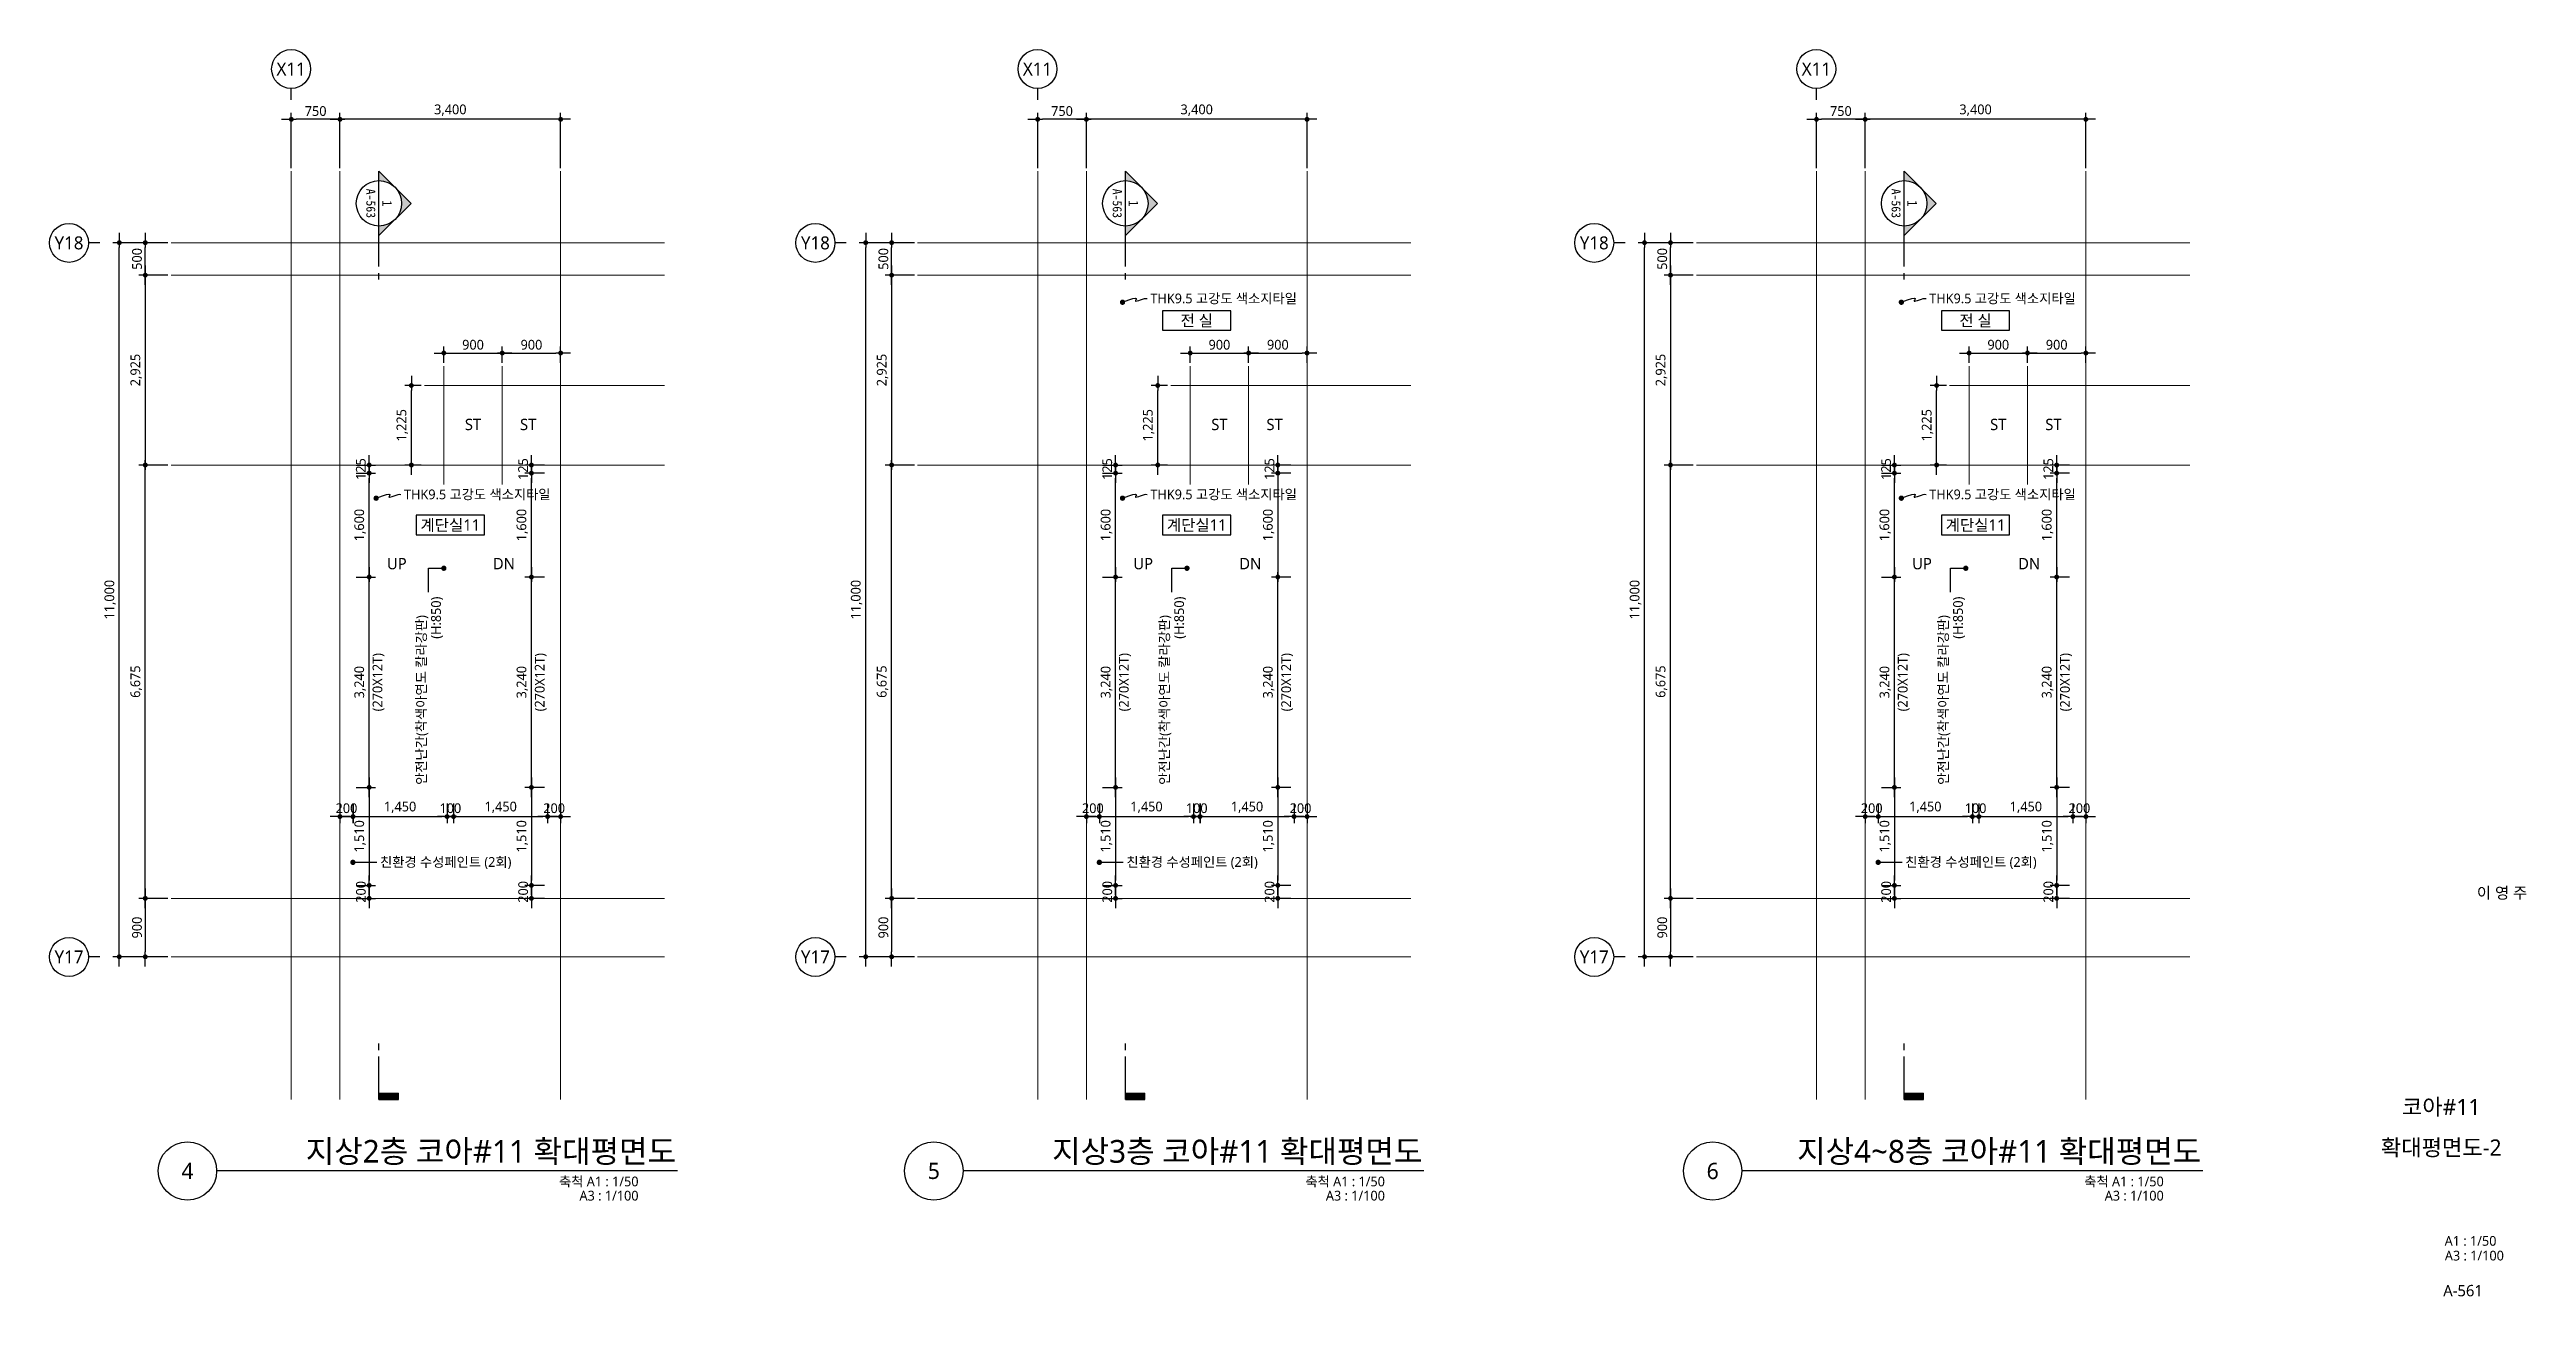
# Model space of a CAD drawing. Header units: millimetres. Extents: x 1467181 to 1850972, y 836037 to 895281.
# Drawn here: x 1639798 to 1677961, y 836037 to 855244 of the extents above; entities that cross this region are included whole.
import ezdxf
from ezdxf.enums import TextEntityAlignment as Align

# ---------------------------------------------------------------- set-up
doc = ezdxf.new("R2010")
doc.units = ezdxf.units.MM
doc.header["$MEASUREMENT"] = 0
doc.linetypes.add('CEN', pattern=[62, 60, -1, 0, -1])
doc.layers.get('0').update_dxf_attribs({"linetype": 'CONTINUOUS'})
for name, color, linetype, lineweight in [('A-AXIS-BUBL', 7, 'CONTINUOUS', 25), ('A-BORD-TEXT', 3, 'CONTINUOUS', 25), ('A-CNTL', 1, 'CEN', 15), ('A-DIMS', 7, 'CONTINUOUS', 25), ('A-MKXS-LEAD', 7, 'CONTINUOUS', 25), ('A-MKXS-MAK1', 3, 'CONTINUOUS', 25), ('A-MKXS-TEXT1', 3, 'CONTINUOUS', 25), ('A-MKXS-TEXT2', 7, 'CONTINUOUS', 25), ('A-MKXX-NAME', 3, 'CONTINUOUS', 25), ('A-MKXX-SYMB', 7, 'CONTINUOUS', 25), ('A-XXXX-SYMB', 7, 'CONTINUOUS', 25), ('A-XXXX-TXT1', 3, 'CONTINUOUS', 25), ('A-XXXX-TXT2', 3, 'CONTINUOUS', 25)]:
    doc.layers.add(name, color=color, linetype=linetype, lineweight=lineweight)
doc.styles.add('HY울릉도L', font='')
doc.styles.add('돋움체', font='')
doc.styles.add('맑은고딕', font='malgun.ttf')
doc.styles.get('HY울릉도L').set_extended_font_data('HYwulM')
doc.styles.get('돋움체').set_extended_font_data('DotumChe')
doc.dimstyles.new('CDIM', dxfattribs={"dimtxt": 3, "dimasz": 1.5, "dimexe": 2, "dimexo": 1, "dimgap": 1, "dimtad": 1, "dimdec": 0, "dimrnd": 0.5, "dimzin": 0, "dimdsep": 32, "dimlunit": 6, "dimtxsty": 'HY울릉도L', "dimblk1": '_CIDOT', "dimblk2": '_CIDOT', "dimsah": 1, "dimcen": 5.5, "dimclrd": 2, "dimclre": 2, "dimclrt": 7, "dimadec": 0, "dimazin": 0, "dimtfac": 1, "dimtdec": 0, "dimtix": 1, "dimtmove": 2, "dimatfit": 1, "dimldrblk": '_CIDOT', "dimfxl": 1, "dimtolj": 1, "dimtzin": 0, "dimlwd": -1, "dimarcsym": 0})

msp = doc.modelspace()

# ---------------------------------------------------------------- texts
at = {"layer": 'A-BORD-TEXT', "style": '맑은고딕'}
for s, height, p in [('이 영 주', 175, (1677973.8, 842165.5)), ('A1 : 1/50', 150, (1677499, 836817.8)), ('A3 : 1/100', 150, (1677613.9, 836591)), ('A-561', 175, (1677289.2, 836039.2))]:
    msp.add_text(s, height=height, dxfattribs=at).set_placement(p, align=Align.RIGHT)
for s, p in [('코아#11', (1676648.2, 838955.6)), ('확대평면도-2', (1676648.2, 838330.6))]:
    msp.add_text(s, height=250, dxfattribs=at).set_placement(p, align=Align.MIDDLE_CENTER)
at = {"layer": 'A-MKXS-TEXT1', "style": '맑은고딕'}
for s, p in [('THK9.5 고강도 색소지타일', (1656759.6, 851410.6)), ('THK9.5 고강도 색소지타일', (1668759.6, 851410.6)), ('THK9.5 고강도 색소지타일', (1645259.7, 848392.2)), ('THK9.5 고강도 색소지타일', (1656759.6, 848392.2)), ('THK9.5 고강도 색소지타일', (1668759.6, 848392.2)), ('친환경 수성페인트 (2회)', (1644890.1, 842729.7)), ('친환경 수성페인트 (2회)', (1656390, 842729.7)), ('친환경 수성페인트 (2회)', (1668390, 842729.7))]:
    msp.add_text(s, height=150, dxfattribs=at).set_placement(p, align=Align.MIDDLE_LEFT)
for s, p in [('안전난간(착색아연도 칼라강판)', (1645525.2, 843917.4)), ('(H:850)', (1645752.7, 846167.8)), ('안전난간(착색아연도 칼라강판)', (1656975, 843917.4)), ('(H:850)', (1657202.5, 846167.8)), ('안전난간(착색아연도 칼라강판)', (1668975, 843917.4)), ('(H:850)', (1669202.5, 846167.8))]:
    msp.add_text(s, height=150, rotation=90, dxfattribs=at).set_placement(p, align=Align.MIDDLE_LEFT)
at = {"layer": 'A-MKXX-NAME', "style": '맑은고딕'}
for s, p in [('전 실', (1657473.2, 851069.4)), ('전 실', (1669473.2, 851069.4)), ('ST', (1646323.2, 849469.4)), ('ST', (1647173.2, 849469.4)), ('ST', (1657823.2, 849469.4)), ('ST', (1658673.2, 849469.4)), ('ST', (1669823.2, 849469.4)), ('ST', (1670673.2, 849469.4)), ('계단실11', (1645973.2, 847919.4)), ('계단실11', (1657473.2, 847919.4)), ('계단실11', (1669473.2, 847919.4)), ('UP', (1645148.7, 847325.5)), ('DN', (1646798.7, 847325.5)), ('UP', (1656648.5, 847325.5)), ('DN', (1658298.5, 847325.5)), ('UP', (1668648.5, 847325.5)), ('DN', (1670298.5, 847325.5))]:
    msp.add_text(s, height=175, dxfattribs=at).set_placement(p, align=Align.MIDDLE_CENTER)
at = {"layer": 'A-XXXX-TXT1', "style": '맑은고딕'}
for s, p in [('지상2층 코아#11 확대평면도', (1649451.2, 837992)), ('지상3층 코아#11 확대평면도', (1660951.2, 837992)), ('지상4~8층 코아#11 확대평면도', (1672951.2, 837992))]:
    msp.add_text(s, height=350, dxfattribs=at).set_placement(p, align=Align.BOTTOM_RIGHT)
for s, p in [('4', (1641923.2, 837969.4)), ('5', (1653423.2, 837969.4)), ('6', (1665423.2, 837969.4))]:
    msp.add_text(s, height=250, dxfattribs=at).set_placement(p, align=Align.MIDDLE)
for s, p in [('축척 A1 : 1/50', (1648873.4, 837883.2)), ('축척 A1 : 1/50', (1660373.4, 837883.2)), ('축척 A1 : 1/50', (1672373.4, 837883.2)), ('A3 : 1/100', (1648873.4, 837664.3)), ('A3 : 1/100', (1660373.4, 837664.3)), ('A3 : 1/100', (1672373.4, 837664.3))]:
    msp.add_text(s, height=150, dxfattribs=at).set_placement(p, align=Align.TOP_RIGHT)

# ---------------------------------------------------------------- blocks, each defined once
blk = doc.blocks.new('_CIDOT')
at = {"color": 0, "linetype": 'ByBlock'}
blk.add_line((2, 0), (-1, 0), dxfattribs=at)
at = {"color": 0, "linetype": 'ByBlock', "const_width": 0.5}
blk.add_lwpolyline([(-0.25, 0, 1), (0.25, 0, 1)], format="xyb", close=True, dxfattribs=at)
blk = doc.blocks.new('*D36')
at = {"layer": 'A-DIMS', "lineweight": -2, "transparency": 16777216}
for p, q in [((0, 1150), (0, 2000)), ((750, 1150), (750, 2000))]:
    blk.add_line(p, q, dxfattribs=at)
at = {"layer": 'A-DIMS', "transparency": 16777216}
blk.add_line((675, 1900), (75, 1900), dxfattribs=at)
at = {"layer": 'A-DIMS', "transparency": 16777216, "xscale": 75, "yscale": 75, "zscale": 75, "rotation": 180}
blk.add_blockref('_CIDOT', (0, 1900), dxfattribs=at)
at = {"layer": 'A-DIMS', "transparency": 16777216, "xscale": 75, "yscale": 75, "zscale": 75}
blk.add_blockref('_CIDOT', (750, 1900), dxfattribs=at)
at = {"layer": 'A-DIMS', "color": 3, "transparency": 16777216, "insert": (375, 2027), "char_height": 150, "attachment_point": 5, "style": '맑은고딕'}
blk.add_mtext('\\A1;750', dxfattribs=at)
blk = doc.blocks.new('*D37')
at = {"layer": 'A-DIMS', "lineweight": -2, "transparency": 16777216}
for p, q in [((750, 1150), (750, 2000)), ((4150, 1150), (4150, 2000))]:
    blk.add_line(p, q, dxfattribs=at)
at = {"layer": 'A-DIMS', "transparency": 16777216}
blk.add_line((4075, 1900), (825, 1900), dxfattribs=at)
at = {"layer": 'A-DIMS', "transparency": 16777216, "xscale": 75, "yscale": 75, "zscale": 75, "rotation": 180}
blk.add_blockref('_CIDOT', (750, 1900), dxfattribs=at)
at = {"layer": 'A-DIMS', "transparency": 16777216, "xscale": 75, "yscale": 75, "zscale": 75}
blk.add_blockref('_CIDOT', (4150, 1900), dxfattribs=at)
at = {"layer": 'A-DIMS', "color": 3, "transparency": 16777216, "insert": (2450, 2040), "char_height": 150, "attachment_point": 5, "style": '맑은고딕'}
blk.add_mtext('\\A1;3,400', dxfattribs=at)
blk = doc.blocks.new('*D38')
at = {"layer": 'A-DIMS', "lineweight": -2, "transparency": 16777216}
for p, q in [((-1900, 0), (-2750, 0)), ((-1900, -11000), (-2750, -11000))]:
    blk.add_line(p, q, dxfattribs=at)
at = {"layer": 'A-DIMS', "transparency": 16777216}
blk.add_line((-2650, -10925), (-2650, -75), dxfattribs=at)
at = {"layer": 'A-DIMS', "transparency": 16777216, "xscale": 75, "yscale": 75, "zscale": 75}
for p, rotation in [((-2650, 0), 90), ((-2650, -11000), 270)]:
    blk.add_blockref('_CIDOT', p, dxfattribs=dict(at, rotation=rotation))
at = {"layer": 'A-DIMS', "color": 3, "transparency": 16777216, "insert": (-2790, -5500), "char_height": 150, "attachment_point": 5, "rotation": 90, "style": '맑은고딕'}
blk.add_mtext('\\A1;11,000', dxfattribs=at)
blk = doc.blocks.new('*D39')
at = {"layer": 'A-DIMS', "lineweight": -2, "transparency": 16777216}
for p, q in [((-1900, 0), (-2350, 0)), ((-1900, -500), (-2350, -500))]:
    blk.add_line(p, q, dxfattribs=at)
at = {"layer": 'A-DIMS', "transparency": 16777216}
blk.add_line((-2250, -425), (-2250, -75), dxfattribs=at)
at = {"layer": 'A-DIMS', "transparency": 16777216, "xscale": 75, "yscale": 75, "zscale": 75}
for p, rotation in [((-2250, 0), 90), ((-2250, -500), 270)]:
    blk.add_blockref('_CIDOT', p, dxfattribs=dict(at, rotation=rotation))
at = {"layer": 'A-DIMS', "color": 3, "transparency": 16777216, "insert": (-2377, -250), "char_height": 150, "attachment_point": 5, "rotation": 90, "style": '맑은고딕'}
blk.add_mtext('\\A1;500', dxfattribs=at)
blk = doc.blocks.new('*D40')
at = {"layer": 'A-DIMS', "lineweight": -2, "transparency": 16777216}
for p, q in [((-1900, -500), (-2350, -500)), ((-1900, -3425), (-2350, -3425))]:
    blk.add_line(p, q, dxfattribs=at)
at = {"layer": 'A-DIMS', "transparency": 16777216}
blk.add_line((-2250, -575), (-2250, -3350), dxfattribs=at)
at = {"layer": 'A-DIMS', "transparency": 16777216, "xscale": 75, "yscale": 75, "zscale": 75}
for p, rotation in [((-2250, -500), 90), ((-2250, -3425), 270)]:
    blk.add_blockref('_CIDOT', p, dxfattribs=dict(at, rotation=rotation))
at = {"layer": 'A-DIMS', "color": 3, "transparency": 16777216, "insert": (-2390, -1962), "char_height": 150, "attachment_point": 5, "rotation": 90, "style": '맑은고딕'}
blk.add_mtext('\\A1;2,925', dxfattribs=at)
blk = doc.blocks.new('*D41')
at = {"layer": 'A-DIMS', "lineweight": -2, "transparency": 16777216}
for p, q in [((-1900, -3425), (-2350, -3425)), ((-1900, -10100), (-2350, -10100))]:
    blk.add_line(p, q, dxfattribs=at)
at = {"layer": 'A-DIMS', "transparency": 16777216}
blk.add_line((-2250, -10025), (-2250, -3500), dxfattribs=at)
at = {"layer": 'A-DIMS', "transparency": 16777216, "xscale": 75, "yscale": 75, "zscale": 75}
for p, rotation in [((-2250, -3425), 90), ((-2250, -10100), 270)]:
    blk.add_blockref('_CIDOT', p, dxfattribs=dict(at, rotation=rotation))
at = {"layer": 'A-DIMS', "color": 3, "transparency": 16777216, "insert": (-2390, -6762), "char_height": 150, "attachment_point": 5, "rotation": 90, "style": '맑은고딕'}
blk.add_mtext('\\A1;6,675', dxfattribs=at)
blk = doc.blocks.new('*D42')
at = {"layer": 'A-DIMS', "lineweight": -2, "transparency": 16777216}
for p, q in [((-1900, -10100), (-2350, -10100)), ((-1900, -11000), (-2350, -11000))]:
    blk.add_line(p, q, dxfattribs=at)
at = {"layer": 'A-DIMS', "transparency": 16777216}
blk.add_line((-2250, -10175), (-2250, -10925), dxfattribs=at)
at = {"layer": 'A-DIMS', "transparency": 16777216, "xscale": 75, "yscale": 75, "zscale": 75}
for p, rotation in [((-2250, -10100), 90), ((-2250, -11000), 270)]:
    blk.add_blockref('_CIDOT', p, dxfattribs=dict(at, rotation=rotation))
at = {"layer": 'A-DIMS', "color": 3, "transparency": 16777216, "insert": (-2377, -10550), "char_height": 150, "attachment_point": 5, "rotation": 90, "style": '맑은고딕'}
blk.add_mtext('\\A1;900', dxfattribs=at)
blk = doc.blocks.new('*D43')
at = {"layer": 'A-DIMS', "lineweight": -2, "transparency": 16777216}
for p, q in [((2350, -1850), (2350, -1600)), ((3250, -1850), (3250, -1600))]:
    blk.add_line(p, q, dxfattribs=at)
at = {"layer": 'A-DIMS', "transparency": 16777216}
blk.add_line((2425, -1700), (3175, -1700), dxfattribs=at)
at = {"layer": 'A-DIMS', "transparency": 16777216, "xscale": 75, "yscale": 75, "zscale": 75, "rotation": 180}
blk.add_blockref('_CIDOT', (2350, -1700), dxfattribs=at)
at = {"layer": 'A-DIMS', "transparency": 16777216, "xscale": 75, "yscale": 75, "zscale": 75}
blk.add_blockref('_CIDOT', (3250, -1700), dxfattribs=at)
at = {"layer": 'A-DIMS', "color": 3, "transparency": 16777216, "insert": (2800, -1573), "char_height": 150, "attachment_point": 5, "style": '맑은고딕'}
blk.add_mtext('\\A1;900', dxfattribs=at)
blk = doc.blocks.new('*D44')
at = {"layer": 'A-DIMS', "lineweight": -2, "transparency": 16777216}
for p, q in [((3250, -1850), (3250, -1600)), ((4150, -1850), (4150, -1600))]:
    blk.add_line(p, q, dxfattribs=at)
at = {"layer": 'A-DIMS', "transparency": 16777216}
blk.add_line((3325, -1700), (4075, -1700), dxfattribs=at)
at = {"layer": 'A-DIMS', "transparency": 16777216, "xscale": 75, "yscale": 75, "zscale": 75, "rotation": 180}
blk.add_blockref('_CIDOT', (3250, -1700), dxfattribs=at)
at = {"layer": 'A-DIMS', "transparency": 16777216, "xscale": 75, "yscale": 75, "zscale": 75}
blk.add_blockref('_CIDOT', (4150, -1700), dxfattribs=at)
at = {"layer": 'A-DIMS', "color": 3, "transparency": 16777216, "insert": (3700, -1573), "char_height": 150, "attachment_point": 5, "style": '맑은고딕'}
blk.add_mtext('\\A1;900', dxfattribs=at)
blk = doc.blocks.new('*D45')
at = {"layer": 'A-DIMS', "lineweight": -2, "transparency": 16777216}
for p, q in [((2000, -2200), (1750, -2200)), ((2000, -3425), (1750, -3425))]:
    blk.add_line(p, q, dxfattribs=at)
at = {"layer": 'A-DIMS', "transparency": 16777216}
blk.add_line((1850, -3350), (1850, -2275), dxfattribs=at)
at = {"layer": 'A-DIMS', "transparency": 16777216, "xscale": 75, "yscale": 75, "zscale": 75}
for p, rotation in [((1850, -2200), 90), ((1850, -3425), 270)]:
    blk.add_blockref('_CIDOT', p, dxfattribs=dict(at, rotation=rotation))
at = {"layer": 'A-DIMS', "color": 3, "transparency": 16777216, "insert": (1710, -2813), "char_height": 150, "attachment_point": 5, "rotation": 90, "style": '맑은고딕'}
blk.add_mtext('\\A1;1,225', dxfattribs=at)
blk = doc.blocks.new('CORE 11- 단면')
at = {"layer": 'A-MKXS-MAK1'}
blk.add_hatch(color=256, dxfattribs=at).paths.add_polyline_path([(22637, 13698), (22637, 13798), (22937, 13798), (22937, 13698)])
h = blk.add_hatch(color=256, dxfattribs=at)
h.paths.add_polyline_path([(22442, -7), (22690, 241, 0.414214), (22690, -254)])
h.paths.add_polyline_path([(22690, 241), (22937, 488), (22937, 343, 0.198912)])
h.paths.add_polyline_path([(22690, -254, 0.198912), (22937, -357), (22937, -502)])
for p, q in [((22637, 13798), (22637, 13698)), ((22937, 13798), (22637, 13798)), ((22937, 13798), (22937, 13135)), ((22937, 13698), (22637, 13698)), ((22937, 13035), (22937, 12935)), ((22937, 1166), (22937, 1066)), ((22937, 966), (22937, -502)), ((22937, 488), (22442, -7)), ((22937, -502), (22442, -7))]:
    blk.add_line(p, q, dxfattribs=at)
blk.add_circle((22937, -7), 350, dxfattribs=at)
at = {"layer": 'A-MKXS-TEXT2', "style": '돋움체'}
for s, height, p in [('1', 150, (22812, -7)), ('A-563', 140, (23062, -7))]:
    blk.add_text(s, height=height, rotation=90, dxfattribs=at).set_placement(p, align=Align.MIDDLE)
blk = doc.blocks.new('*D603')
at = {"layer": 'A-DIMS', "lineweight": -2, "transparency": 16777216}
for p, q in [((1644523, 847119), (1644823, 847119)), ((1644523, 843879), (1644823, 843879))]:
    blk.add_line(p, q, dxfattribs=at)
at = {"layer": 'A-DIMS', "transparency": 16777216}
blk.add_line((1644723, 843954), (1644723, 847044), dxfattribs=at)
at = {"layer": 'A-DIMS', "transparency": 16777216, "xscale": 75, "yscale": 75, "zscale": 75}
for p, rotation in [((1644723, 847119), 90), ((1644723, 843879), 270)]:
    blk.add_blockref('_CIDOT', p, dxfattribs=dict(at, rotation=rotation))
at = {"layer": 'A-DIMS', "color": 3, "transparency": 16777216, "char_height": 150, "attachment_point": 5, "rotation": 90, "style": '맑은고딕'}
for s, insert in [('\\A1;3,240', (1644583, 845499)), ('\\A1;(270X12T)', (1644867, 845499))]:
    blk.add_mtext(s, dxfattribs=dict(at, insert=insert))
blk = doc.blocks.new('*D604')
at = {"layer": 'A-DIMS', "lineweight": -2, "transparency": 16777216}
for p, q in [((1644523, 843879), (1644823, 843879)), ((1644523, 842369), (1644823, 842369))]:
    blk.add_line(p, q, dxfattribs=at)
at = {"layer": 'A-DIMS', "transparency": 16777216}
blk.add_line((1644723, 843804), (1644723, 842444), dxfattribs=at)
at = {"layer": 'A-DIMS', "transparency": 16777216, "xscale": 75, "yscale": 75, "zscale": 75}
for p, rotation in [((1644723, 843879), 90), ((1644723, 842369), 270)]:
    blk.add_blockref('_CIDOT', p, dxfattribs=dict(at, rotation=rotation))
at = {"layer": 'A-DIMS', "color": 3, "transparency": 16777216, "insert": (1644583, 843124), "char_height": 150, "attachment_point": 5, "rotation": 90, "style": '맑은고딕'}
blk.add_mtext('\\A1;1,510', dxfattribs=at)
blk = doc.blocks.new('*D605')
at = {"layer": 'A-DIMS', "lineweight": -2, "transparency": 16777216}
for p, q in [((1644523, 848719), (1644823, 848719)), ((1644523, 847119), (1644823, 847119))]:
    blk.add_line(p, q, dxfattribs=at)
at = {"layer": 'A-DIMS', "transparency": 16777216}
blk.add_line((1644723, 847194), (1644723, 848644), dxfattribs=at)
at = {"layer": 'A-DIMS', "transparency": 16777216, "xscale": 75, "yscale": 75, "zscale": 75}
for p, rotation in [((1644723, 848719), 90), ((1644723, 847119), 270)]:
    blk.add_blockref('_CIDOT', p, dxfattribs=dict(at, rotation=rotation))
at = {"layer": 'A-DIMS', "color": 3, "transparency": 16777216, "insert": (1644583, 847919), "char_height": 150, "attachment_point": 5, "rotation": 90, "style": '맑은고딕'}
blk.add_mtext('\\A1;1,600', dxfattribs=at)
blk = doc.blocks.new('*D606')
at = {"layer": 'A-DIMS', "lineweight": -2, "transparency": 16777216}
for p, q in [((1644523, 848844), (1644823, 848844)), ((1644523, 848719), (1644823, 848719))]:
    blk.add_line(p, q, dxfattribs=at)
at = {"layer": 'A-DIMS', "transparency": 16777216}
for p, q in [((1644723, 848919), (1644723, 848994)), ((1644723, 848719), (1644723, 848844)), ((1644723, 848644), (1644723, 848569))]:
    blk.add_line(p, q, dxfattribs=at)
at = {"layer": 'A-DIMS', "transparency": 16777216, "xscale": 75, "yscale": 75, "zscale": 75}
for p, rotation in [((1644723, 848844), 270), ((1644723, 848719), 90)]:
    blk.add_blockref('_CIDOT', p, dxfattribs=dict(at, rotation=rotation))
at = {"layer": 'A-DIMS', "color": 3, "transparency": 16777216, "insert": (1644595, 848782), "char_height": 150, "attachment_point": 5, "rotation": 90, "style": '맑은고딕'}
blk.add_mtext('\\A1;125', dxfattribs=at)
blk = doc.blocks.new('*D607')
at = {"layer": 'A-DIMS', "lineweight": -2, "transparency": 16777216}
for p, q in [((1644523, 842369), (1644823, 842369)), ((1644523, 842169), (1644823, 842169))]:
    blk.add_line(p, q, dxfattribs=at)
at = {"layer": 'A-DIMS', "transparency": 16777216}
for p, q in [((1644723, 842444), (1644723, 842519)), ((1644723, 842369), (1644723, 842169)), ((1644723, 842094), (1644723, 842019))]:
    blk.add_line(p, q, dxfattribs=at)
at = {"layer": 'A-DIMS', "transparency": 16777216, "xscale": 75, "yscale": 75, "zscale": 75}
for p, rotation in [((1644723, 842369), 270), ((1644723, 842169), 90)]:
    blk.add_blockref('_CIDOT', p, dxfattribs=dict(at, rotation=rotation))
at = {"layer": 'A-DIMS', "color": 3, "transparency": 16777216, "insert": (1644596, 842269), "char_height": 150, "attachment_point": 5, "rotation": 90, "style": '맑은고딕'}
blk.add_mtext('\\A1;200', dxfattribs=at)
blk = doc.blocks.new('*D608')
at = {"layer": 'A-DIMS', "lineweight": -2, "transparency": 16777216}
for p, q in [((1644474, 843629), (1644474, 843329)), ((1645924, 843629), (1645924, 843329))]:
    blk.add_line(p, q, dxfattribs=at)
at = {"layer": 'A-DIMS', "transparency": 16777216}
blk.add_line((1644549, 843429), (1645849, 843429), dxfattribs=at)
at = {"layer": 'A-DIMS', "transparency": 16777216, "xscale": 75, "yscale": 75, "zscale": 75, "rotation": 180}
blk.add_blockref('_CIDOT', (1644474, 843429), dxfattribs=at)
at = {"layer": 'A-DIMS', "transparency": 16777216, "xscale": 75, "yscale": 75, "zscale": 75}
blk.add_blockref('_CIDOT', (1645924, 843429), dxfattribs=at)
at = {"layer": 'A-DIMS', "color": 3, "transparency": 16777216, "insert": (1645199, 843570), "char_height": 150, "attachment_point": 5, "style": '맑은고딕'}
blk.add_mtext('\\A1;1,450', dxfattribs=at)
blk = doc.blocks.new('*D609')
at = {"layer": 'A-DIMS', "transparency": 16777216}
for p, q in [((1644198, 843429), (1644123, 843429)), ((1644273, 843429), (1644473, 843429)), ((1644548, 843429), (1644623, 843429))]:
    blk.add_line(p, q, dxfattribs=at)
at = {"layer": 'A-DIMS', "lineweight": -2, "transparency": 16777216}
for p, q in [((1644273, 843629), (1644273, 843329)), ((1644473, 843629), (1644473, 843329))]:
    blk.add_line(p, q, dxfattribs=at)
at = {"layer": 'A-DIMS', "transparency": 16777216, "xscale": 75, "yscale": 75, "zscale": 75}
blk.add_blockref('_CIDOT', (1644273, 843429), dxfattribs=at)
at = {"layer": 'A-DIMS', "transparency": 16777216, "xscale": 75, "yscale": 75, "zscale": 75, "rotation": 180}
blk.add_blockref('_CIDOT', (1644473, 843429), dxfattribs=at)
at = {"layer": 'A-DIMS', "color": 3, "transparency": 16777216, "insert": (1644373, 843557), "char_height": 150, "attachment_point": 5, "style": '맑은고딕'}
blk.add_mtext('\\A1;200', dxfattribs=at)
blk = doc.blocks.new('*D610')
at = {"layer": 'A-DIMS', "lineweight": -2, "transparency": 16777216}
for p, q in [((1646024, 843629), (1646024, 843329)), ((1647473, 843629), (1647473, 843329))]:
    blk.add_line(p, q, dxfattribs=at)
at = {"layer": 'A-DIMS', "transparency": 16777216}
blk.add_line((1646099, 843429), (1647398, 843429), dxfattribs=at)
at = {"layer": 'A-DIMS', "transparency": 16777216, "xscale": 75, "yscale": 75, "zscale": 75, "rotation": 180}
blk.add_blockref('_CIDOT', (1646024, 843429), dxfattribs=at)
at = {"layer": 'A-DIMS', "transparency": 16777216, "xscale": 75, "yscale": 75, "zscale": 75}
blk.add_blockref('_CIDOT', (1647473, 843429), dxfattribs=at)
at = {"layer": 'A-DIMS', "color": 3, "transparency": 16777216, "insert": (1646749, 843570), "char_height": 150, "attachment_point": 5, "style": '맑은고딕'}
blk.add_mtext('\\A1;1,450', dxfattribs=at)
blk = doc.blocks.new('*D611')
at = {"layer": 'A-DIMS', "transparency": 16777216}
for p, q in [((1645849, 843429), (1645774, 843429)), ((1645924, 843429), (1646023, 843429)), ((1646098, 843429), (1646173, 843429))]:
    blk.add_line(p, q, dxfattribs=at)
at = {"layer": 'A-DIMS', "lineweight": -2, "transparency": 16777216}
for p, q in [((1645924, 843629), (1645924, 843329)), ((1646023, 843629), (1646023, 843329))]:
    blk.add_line(p, q, dxfattribs=at)
at = {"layer": 'A-DIMS', "transparency": 16777216, "xscale": 75, "yscale": 75, "zscale": 75}
blk.add_blockref('_CIDOT', (1645924, 843429), dxfattribs=at)
at = {"layer": 'A-DIMS', "transparency": 16777216, "xscale": 75, "yscale": 75, "zscale": 75, "rotation": 180}
blk.add_blockref('_CIDOT', (1646023, 843429), dxfattribs=at)
at = {"layer": 'A-DIMS', "color": 3, "transparency": 16777216, "insert": (1645974, 843557), "char_height": 150, "attachment_point": 5, "style": '맑은고딕'}
blk.add_mtext('\\A1;100', dxfattribs=at)
blk = doc.blocks.new('*D612')
at = {"layer": 'A-DIMS', "transparency": 16777216}
for p, q in [((1647398, 843429), (1647323, 843429)), ((1647473, 843429), (1647673, 843429)), ((1647748, 843429), (1647823, 843429))]:
    blk.add_line(p, q, dxfattribs=at)
at = {"layer": 'A-DIMS', "lineweight": -2, "transparency": 16777216}
for p, q in [((1647473, 843629), (1647473, 843329)), ((1647673, 843629), (1647673, 843329))]:
    blk.add_line(p, q, dxfattribs=at)
at = {"layer": 'A-DIMS', "transparency": 16777216, "xscale": 75, "yscale": 75, "zscale": 75}
blk.add_blockref('_CIDOT', (1647473, 843429), dxfattribs=at)
at = {"layer": 'A-DIMS', "transparency": 16777216, "xscale": 75, "yscale": 75, "zscale": 75, "rotation": 180}
blk.add_blockref('_CIDOT', (1647673, 843429), dxfattribs=at)
at = {"layer": 'A-DIMS', "color": 3, "transparency": 16777216, "insert": (1647573, 843557), "char_height": 150, "attachment_point": 5, "style": '맑은고딕'}
blk.add_mtext('\\A1;200', dxfattribs=at)
blk = doc.blocks.new('*D613')
at = {"layer": 'A-DIMS', "lineweight": -2, "transparency": 16777216}
for p, q in [((1647423, 847119), (1647123, 847119)), ((1647423, 843879), (1647123, 843879))]:
    blk.add_line(p, q, dxfattribs=at)
at = {"layer": 'A-DIMS', "transparency": 16777216}
blk.add_line((1647223, 843954), (1647223, 847044), dxfattribs=at)
at = {"layer": 'A-DIMS', "transparency": 16777216, "xscale": 75, "yscale": 75, "zscale": 75}
for p, rotation in [((1647223, 847119), 90), ((1647223, 843879), 270)]:
    blk.add_blockref('_CIDOT', p, dxfattribs=dict(at, rotation=rotation))
at = {"layer": 'A-DIMS', "color": 3, "transparency": 16777216, "char_height": 150, "attachment_point": 5, "rotation": 90, "style": '맑은고딕'}
for s, insert in [('\\A1;3,240', (1647083, 845499)), ('\\A1;(270X12T)', (1647367, 845499))]:
    blk.add_mtext(s, dxfattribs=dict(at, insert=insert))
blk = doc.blocks.new('*D614')
at = {"layer": 'A-DIMS', "lineweight": -2, "transparency": 16777216}
for p, q in [((1647423, 843879), (1647123, 843879)), ((1647423, 842369), (1647123, 842369))]:
    blk.add_line(p, q, dxfattribs=at)
at = {"layer": 'A-DIMS', "transparency": 16777216}
blk.add_line((1647223, 843804), (1647223, 842444), dxfattribs=at)
at = {"layer": 'A-DIMS', "transparency": 16777216, "xscale": 75, "yscale": 75, "zscale": 75}
for p, rotation in [((1647223, 843879), 90), ((1647223, 842369), 270)]:
    blk.add_blockref('_CIDOT', p, dxfattribs=dict(at, rotation=rotation))
at = {"layer": 'A-DIMS', "color": 3, "transparency": 16777216, "insert": (1647083, 843124), "char_height": 150, "attachment_point": 5, "rotation": 90, "style": '맑은고딕'}
blk.add_mtext('\\A1;1,510', dxfattribs=at)
blk = doc.blocks.new('*D615')
at = {"layer": 'A-DIMS', "lineweight": -2, "transparency": 16777216}
for p, q in [((1647423, 848844), (1647123, 848844)), ((1647423, 848719), (1647123, 848719))]:
    blk.add_line(p, q, dxfattribs=at)
at = {"layer": 'A-DIMS', "transparency": 16777216}
for p, q in [((1647223, 848919), (1647223, 848994)), ((1647223, 848719), (1647223, 848844)), ((1647223, 848644), (1647223, 848569))]:
    blk.add_line(p, q, dxfattribs=at)
at = {"layer": 'A-DIMS', "transparency": 16777216, "xscale": 75, "yscale": 75, "zscale": 75}
for p, rotation in [((1647223, 848844), 270), ((1647223, 848719), 90)]:
    blk.add_blockref('_CIDOT', p, dxfattribs=dict(at, rotation=rotation))
at = {"layer": 'A-DIMS', "color": 3, "transparency": 16777216, "insert": (1647095, 848782), "char_height": 150, "attachment_point": 5, "rotation": 90, "style": '맑은고딕'}
blk.add_mtext('\\A1;125', dxfattribs=at)
blk = doc.blocks.new('*D616')
at = {"layer": 'A-DIMS', "lineweight": -2, "transparency": 16777216}
for p, q in [((1647423, 842369), (1647123, 842369)), ((1647423, 842169), (1647123, 842169))]:
    blk.add_line(p, q, dxfattribs=at)
at = {"layer": 'A-DIMS', "transparency": 16777216}
for p, q in [((1647223, 842444), (1647223, 842519)), ((1647223, 842369), (1647223, 842169)), ((1647223, 842094), (1647223, 842019))]:
    blk.add_line(p, q, dxfattribs=at)
at = {"layer": 'A-DIMS', "transparency": 16777216, "xscale": 75, "yscale": 75, "zscale": 75}
for p, rotation in [((1647223, 842369), 270), ((1647223, 842169), 90)]:
    blk.add_blockref('_CIDOT', p, dxfattribs=dict(at, rotation=rotation))
at = {"layer": 'A-DIMS', "color": 3, "transparency": 16777216, "insert": (1647096, 842269), "char_height": 150, "attachment_point": 5, "rotation": 90, "style": '맑은고딕'}
blk.add_mtext('\\A1;200', dxfattribs=at)
blk = doc.blocks.new('*D617')
at = {"layer": 'A-DIMS', "lineweight": -2, "transparency": 16777216}
for p, q in [((1656023, 847119), (1656323, 847119)), ((1656023, 843879), (1656323, 843879))]:
    blk.add_line(p, q, dxfattribs=at)
at = {"layer": 'A-DIMS', "transparency": 16777216}
blk.add_line((1656223, 843954), (1656223, 847044), dxfattribs=at)
at = {"layer": 'A-DIMS', "transparency": 16777216, "xscale": 75, "yscale": 75, "zscale": 75}
for p, rotation in [((1656223, 847119), 90), ((1656223, 843879), 270)]:
    blk.add_blockref('_CIDOT', p, dxfattribs=dict(at, rotation=rotation))
at = {"layer": 'A-DIMS', "color": 3, "transparency": 16777216, "char_height": 150, "attachment_point": 5, "rotation": 90, "style": '맑은고딕'}
for s, insert in [('\\A1;3,240', (1656083, 845499)), ('\\A1;(270X12T)', (1656367, 845499))]:
    blk.add_mtext(s, dxfattribs=dict(at, insert=insert))
blk = doc.blocks.new('*D618')
at = {"layer": 'A-DIMS', "lineweight": -2, "transparency": 16777216}
for p, q in [((1656023, 843879), (1656323, 843879)), ((1656023, 842369), (1656323, 842369))]:
    blk.add_line(p, q, dxfattribs=at)
at = {"layer": 'A-DIMS', "transparency": 16777216}
blk.add_line((1656223, 843804), (1656223, 842444), dxfattribs=at)
at = {"layer": 'A-DIMS', "transparency": 16777216, "xscale": 75, "yscale": 75, "zscale": 75}
for p, rotation in [((1656223, 843879), 90), ((1656223, 842369), 270)]:
    blk.add_blockref('_CIDOT', p, dxfattribs=dict(at, rotation=rotation))
at = {"layer": 'A-DIMS', "color": 3, "transparency": 16777216, "insert": (1656083, 843124), "char_height": 150, "attachment_point": 5, "rotation": 90, "style": '맑은고딕'}
blk.add_mtext('\\A1;1,510', dxfattribs=at)
blk = doc.blocks.new('*D619')
at = {"layer": 'A-DIMS', "lineweight": -2, "transparency": 16777216}
for p, q in [((1656023, 848719), (1656323, 848719)), ((1656023, 847119), (1656323, 847119))]:
    blk.add_line(p, q, dxfattribs=at)
at = {"layer": 'A-DIMS', "transparency": 16777216}
blk.add_line((1656223, 847194), (1656223, 848644), dxfattribs=at)
at = {"layer": 'A-DIMS', "transparency": 16777216, "xscale": 75, "yscale": 75, "zscale": 75}
for p, rotation in [((1656223, 848719), 90), ((1656223, 847119), 270)]:
    blk.add_blockref('_CIDOT', p, dxfattribs=dict(at, rotation=rotation))
at = {"layer": 'A-DIMS', "color": 3, "transparency": 16777216, "insert": (1656083, 847919), "char_height": 150, "attachment_point": 5, "rotation": 90, "style": '맑은고딕'}
blk.add_mtext('\\A1;1,600', dxfattribs=at)
blk = doc.blocks.new('*D620')
at = {"layer": 'A-DIMS', "lineweight": -2, "transparency": 16777216}
for p, q in [((1656023, 848844), (1656323, 848844)), ((1656023, 848719), (1656323, 848719))]:
    blk.add_line(p, q, dxfattribs=at)
at = {"layer": 'A-DIMS', "transparency": 16777216}
for p, q in [((1656223, 848919), (1656223, 848994)), ((1656223, 848719), (1656223, 848844)), ((1656223, 848644), (1656223, 848569))]:
    blk.add_line(p, q, dxfattribs=at)
at = {"layer": 'A-DIMS', "transparency": 16777216, "xscale": 75, "yscale": 75, "zscale": 75}
for p, rotation in [((1656223, 848844), 270), ((1656223, 848719), 90)]:
    blk.add_blockref('_CIDOT', p, dxfattribs=dict(at, rotation=rotation))
at = {"layer": 'A-DIMS', "color": 3, "transparency": 16777216, "insert": (1656095, 848782), "char_height": 150, "attachment_point": 5, "rotation": 90, "style": '맑은고딕'}
blk.add_mtext('\\A1;125', dxfattribs=at)
blk = doc.blocks.new('*D621')
at = {"layer": 'A-DIMS', "lineweight": -2, "transparency": 16777216}
for p, q in [((1656023, 842369), (1656323, 842369)), ((1656023, 842169), (1656323, 842169))]:
    blk.add_line(p, q, dxfattribs=at)
at = {"layer": 'A-DIMS', "transparency": 16777216}
for p, q in [((1656223, 842444), (1656223, 842519)), ((1656223, 842369), (1656223, 842169)), ((1656223, 842094), (1656223, 842019))]:
    blk.add_line(p, q, dxfattribs=at)
at = {"layer": 'A-DIMS', "transparency": 16777216, "xscale": 75, "yscale": 75, "zscale": 75}
for p, rotation in [((1656223, 842369), 270), ((1656223, 842169), 90)]:
    blk.add_blockref('_CIDOT', p, dxfattribs=dict(at, rotation=rotation))
at = {"layer": 'A-DIMS', "color": 3, "transparency": 16777216, "insert": (1656096, 842269), "char_height": 150, "attachment_point": 5, "rotation": 90, "style": '맑은고딕'}
blk.add_mtext('\\A1;200', dxfattribs=at)
blk = doc.blocks.new('*D622')
at = {"layer": 'A-DIMS', "lineweight": -2, "transparency": 16777216}
for p, q in [((1655974, 843629), (1655974, 843329)), ((1657424, 843629), (1657424, 843329))]:
    blk.add_line(p, q, dxfattribs=at)
at = {"layer": 'A-DIMS', "transparency": 16777216}
blk.add_line((1656049, 843429), (1657349, 843429), dxfattribs=at)
at = {"layer": 'A-DIMS', "transparency": 16777216, "xscale": 75, "yscale": 75, "zscale": 75, "rotation": 180}
blk.add_blockref('_CIDOT', (1655974, 843429), dxfattribs=at)
at = {"layer": 'A-DIMS', "transparency": 16777216, "xscale": 75, "yscale": 75, "zscale": 75}
blk.add_blockref('_CIDOT', (1657424, 843429), dxfattribs=at)
at = {"layer": 'A-DIMS', "color": 3, "transparency": 16777216, "insert": (1656699, 843570), "char_height": 150, "attachment_point": 5, "style": '맑은고딕'}
blk.add_mtext('\\A1;1,450', dxfattribs=at)
blk = doc.blocks.new('*D623')
at = {"layer": 'A-DIMS', "transparency": 16777216}
for p, q in [((1655698, 843429), (1655623, 843429)), ((1655773, 843429), (1655973, 843429)), ((1656048, 843429), (1656123, 843429))]:
    blk.add_line(p, q, dxfattribs=at)
at = {"layer": 'A-DIMS', "lineweight": -2, "transparency": 16777216}
for p, q in [((1655773, 843629), (1655773, 843329)), ((1655973, 843629), (1655973, 843329))]:
    blk.add_line(p, q, dxfattribs=at)
at = {"layer": 'A-DIMS', "transparency": 16777216, "xscale": 75, "yscale": 75, "zscale": 75}
blk.add_blockref('_CIDOT', (1655773, 843429), dxfattribs=at)
at = {"layer": 'A-DIMS', "transparency": 16777216, "xscale": 75, "yscale": 75, "zscale": 75, "rotation": 180}
blk.add_blockref('_CIDOT', (1655973, 843429), dxfattribs=at)
at = {"layer": 'A-DIMS', "color": 3, "transparency": 16777216, "insert": (1655873, 843557), "char_height": 150, "attachment_point": 5, "style": '맑은고딕'}
blk.add_mtext('\\A1;200', dxfattribs=at)
blk = doc.blocks.new('*D624')
at = {"layer": 'A-DIMS', "lineweight": -2, "transparency": 16777216}
for p, q in [((1657524, 843629), (1657524, 843329)), ((1658973, 843629), (1658973, 843329))]:
    blk.add_line(p, q, dxfattribs=at)
at = {"layer": 'A-DIMS', "transparency": 16777216}
blk.add_line((1657599, 843429), (1658898, 843429), dxfattribs=at)
at = {"layer": 'A-DIMS', "transparency": 16777216, "xscale": 75, "yscale": 75, "zscale": 75, "rotation": 180}
blk.add_blockref('_CIDOT', (1657524, 843429), dxfattribs=at)
at = {"layer": 'A-DIMS', "transparency": 16777216, "xscale": 75, "yscale": 75, "zscale": 75}
blk.add_blockref('_CIDOT', (1658973, 843429), dxfattribs=at)
at = {"layer": 'A-DIMS', "color": 3, "transparency": 16777216, "insert": (1658248, 843570), "char_height": 150, "attachment_point": 5, "style": '맑은고딕'}
blk.add_mtext('\\A1;1,450', dxfattribs=at)
blk = doc.blocks.new('*D625')
at = {"layer": 'A-DIMS', "transparency": 16777216}
for p, q in [((1657349, 843429), (1657274, 843429)), ((1657424, 843429), (1657523, 843429)), ((1657598, 843429), (1657673, 843429))]:
    blk.add_line(p, q, dxfattribs=at)
at = {"layer": 'A-DIMS', "lineweight": -2, "transparency": 16777216}
for p, q in [((1657424, 843629), (1657424, 843329)), ((1657523, 843629), (1657523, 843329))]:
    blk.add_line(p, q, dxfattribs=at)
at = {"layer": 'A-DIMS', "transparency": 16777216, "xscale": 75, "yscale": 75, "zscale": 75}
blk.add_blockref('_CIDOT', (1657424, 843429), dxfattribs=at)
at = {"layer": 'A-DIMS', "transparency": 16777216, "xscale": 75, "yscale": 75, "zscale": 75, "rotation": 180}
blk.add_blockref('_CIDOT', (1657523, 843429), dxfattribs=at)
at = {"layer": 'A-DIMS', "color": 3, "transparency": 16777216, "insert": (1657473, 843557), "char_height": 150, "attachment_point": 5, "style": '맑은고딕'}
blk.add_mtext('\\A1;100', dxfattribs=at)
blk = doc.blocks.new('*D626')
at = {"layer": 'A-DIMS', "transparency": 16777216}
for p, q in [((1658898, 843429), (1658823, 843429)), ((1658973, 843429), (1659173, 843429)), ((1659248, 843429), (1659323, 843429))]:
    blk.add_line(p, q, dxfattribs=at)
at = {"layer": 'A-DIMS', "lineweight": -2, "transparency": 16777216}
for p, q in [((1658973, 843629), (1658973, 843329)), ((1659173, 843629), (1659173, 843329))]:
    blk.add_line(p, q, dxfattribs=at)
at = {"layer": 'A-DIMS', "transparency": 16777216, "xscale": 75, "yscale": 75, "zscale": 75}
blk.add_blockref('_CIDOT', (1658973, 843429), dxfattribs=at)
at = {"layer": 'A-DIMS', "transparency": 16777216, "xscale": 75, "yscale": 75, "zscale": 75, "rotation": 180}
blk.add_blockref('_CIDOT', (1659173, 843429), dxfattribs=at)
at = {"layer": 'A-DIMS', "color": 3, "transparency": 16777216, "insert": (1659073, 843557), "char_height": 150, "attachment_point": 5, "style": '맑은고딕'}
blk.add_mtext('\\A1;200', dxfattribs=at)
blk = doc.blocks.new('*D627')
at = {"layer": 'A-DIMS', "lineweight": -2, "transparency": 16777216}
for p, q in [((1658923, 847119), (1658623, 847119)), ((1658923, 843879), (1658623, 843879))]:
    blk.add_line(p, q, dxfattribs=at)
at = {"layer": 'A-DIMS', "transparency": 16777216}
blk.add_line((1658723, 843954), (1658723, 847044), dxfattribs=at)
at = {"layer": 'A-DIMS', "transparency": 16777216, "xscale": 75, "yscale": 75, "zscale": 75}
for p, rotation in [((1658723, 847119), 90), ((1658723, 843879), 270)]:
    blk.add_blockref('_CIDOT', p, dxfattribs=dict(at, rotation=rotation))
at = {"layer": 'A-DIMS', "color": 3, "transparency": 16777216, "char_height": 150, "attachment_point": 5, "rotation": 90, "style": '맑은고딕'}
for s, insert in [('\\A1;3,240', (1658583, 845499)), ('\\A1;(270X12T)', (1658867, 845499))]:
    blk.add_mtext(s, dxfattribs=dict(at, insert=insert))
blk = doc.blocks.new('*D628')
at = {"layer": 'A-DIMS', "lineweight": -2, "transparency": 16777216}
for p, q in [((1658923, 843879), (1658623, 843879)), ((1658923, 842369), (1658623, 842369))]:
    blk.add_line(p, q, dxfattribs=at)
at = {"layer": 'A-DIMS', "transparency": 16777216}
blk.add_line((1658723, 843804), (1658723, 842444), dxfattribs=at)
at = {"layer": 'A-DIMS', "transparency": 16777216, "xscale": 75, "yscale": 75, "zscale": 75}
for p, rotation in [((1658723, 843879), 90), ((1658723, 842369), 270)]:
    blk.add_blockref('_CIDOT', p, dxfattribs=dict(at, rotation=rotation))
at = {"layer": 'A-DIMS', "color": 3, "transparency": 16777216, "insert": (1658583, 843124), "char_height": 150, "attachment_point": 5, "rotation": 90, "style": '맑은고딕'}
blk.add_mtext('\\A1;1,510', dxfattribs=at)
blk = doc.blocks.new('*D629')
at = {"layer": 'A-DIMS', "lineweight": -2, "transparency": 16777216}
for p, q in [((1658923, 848844), (1658623, 848844)), ((1658923, 848719), (1658623, 848719))]:
    blk.add_line(p, q, dxfattribs=at)
at = {"layer": 'A-DIMS', "transparency": 16777216}
for p, q in [((1658723, 848919), (1658723, 848994)), ((1658723, 848719), (1658723, 848844)), ((1658723, 848644), (1658723, 848569))]:
    blk.add_line(p, q, dxfattribs=at)
at = {"layer": 'A-DIMS', "transparency": 16777216, "xscale": 75, "yscale": 75, "zscale": 75}
for p, rotation in [((1658723, 848844), 270), ((1658723, 848719), 90)]:
    blk.add_blockref('_CIDOT', p, dxfattribs=dict(at, rotation=rotation))
at = {"layer": 'A-DIMS', "color": 3, "transparency": 16777216, "insert": (1658595, 848782), "char_height": 150, "attachment_point": 5, "rotation": 90, "style": '맑은고딕'}
blk.add_mtext('\\A1;125', dxfattribs=at)
blk = doc.blocks.new('*D630')
at = {"layer": 'A-DIMS', "lineweight": -2, "transparency": 16777216}
for p, q in [((1658923, 842369), (1658623, 842369)), ((1658923, 842169), (1658623, 842169))]:
    blk.add_line(p, q, dxfattribs=at)
at = {"layer": 'A-DIMS', "transparency": 16777216}
for p, q in [((1658723, 842444), (1658723, 842519)), ((1658723, 842369), (1658723, 842169)), ((1658723, 842094), (1658723, 842019))]:
    blk.add_line(p, q, dxfattribs=at)
at = {"layer": 'A-DIMS', "transparency": 16777216, "xscale": 75, "yscale": 75, "zscale": 75}
for p, rotation in [((1658723, 842369), 270), ((1658723, 842169), 90)]:
    blk.add_blockref('_CIDOT', p, dxfattribs=dict(at, rotation=rotation))
at = {"layer": 'A-DIMS', "color": 3, "transparency": 16777216, "insert": (1658596, 842269), "char_height": 150, "attachment_point": 5, "rotation": 90, "style": '맑은고딕'}
blk.add_mtext('\\A1;200', dxfattribs=at)
blk = doc.blocks.new('*D646')
at = {"layer": 'A-DIMS', "lineweight": -2, "transparency": 16777216}
for p, q in [((1658923, 848719), (1658623, 848719)), ((1658923, 847119), (1658623, 847119))]:
    blk.add_line(p, q, dxfattribs=at)
at = {"layer": 'A-DIMS', "transparency": 16777216}
blk.add_line((1658723, 848644), (1658723, 847194), dxfattribs=at)
at = {"layer": 'A-DIMS', "transparency": 16777216, "xscale": 75, "yscale": 75, "zscale": 75}
for p, rotation in [((1658723, 848719), 90), ((1658723, 847119), 270)]:
    blk.add_blockref('_CIDOT', p, dxfattribs=dict(at, rotation=rotation))
at = {"layer": 'A-DIMS', "color": 3, "transparency": 16777216, "insert": (1658583, 847919), "char_height": 150, "attachment_point": 5, "rotation": 90, "style": '맑은고딕'}
blk.add_mtext('\\A1;1,600', dxfattribs=at)
blk = doc.blocks.new('*D647')
at = {"layer": 'A-DIMS', "lineweight": -2, "transparency": 16777216}
for p, q in [((1647423, 848719), (1647123, 848719)), ((1647423, 847119), (1647123, 847119))]:
    blk.add_line(p, q, dxfattribs=at)
at = {"layer": 'A-DIMS', "transparency": 16777216}
blk.add_line((1647223, 847194), (1647223, 848644), dxfattribs=at)
at = {"layer": 'A-DIMS', "transparency": 16777216, "xscale": 75, "yscale": 75, "zscale": 75}
for p, rotation in [((1647223, 848719), 90), ((1647223, 847119), 270)]:
    blk.add_blockref('_CIDOT', p, dxfattribs=dict(at, rotation=rotation))
at = {"layer": 'A-DIMS', "color": 3, "transparency": 16777216, "insert": (1647083, 847919), "char_height": 150, "attachment_point": 5, "rotation": 90, "style": '맑은고딕'}
blk.add_mtext('\\A1;1,600', dxfattribs=at)
blk = doc.blocks.new('*D631')
at = {"layer": 'A-DIMS', "lineweight": -2, "transparency": 16777216}
for p, q in [((1668023, 847119), (1668323, 847119)), ((1668023, 843879), (1668323, 843879))]:
    blk.add_line(p, q, dxfattribs=at)
at = {"layer": 'A-DIMS', "transparency": 16777216}
blk.add_line((1668223, 843954), (1668223, 847044), dxfattribs=at)
at = {"layer": 'A-DIMS', "transparency": 16777216, "xscale": 75, "yscale": 75, "zscale": 75}
for p, rotation in [((1668223, 847119), 90), ((1668223, 843879), 270)]:
    blk.add_blockref('_CIDOT', p, dxfattribs=dict(at, rotation=rotation))
at = {"layer": 'A-DIMS', "color": 3, "transparency": 16777216, "char_height": 150, "attachment_point": 5, "rotation": 90, "style": '맑은고딕'}
for s, insert in [('\\A1;3,240', (1668083, 845499)), ('\\A1;(270X12T)', (1668367, 845499))]:
    blk.add_mtext(s, dxfattribs=dict(at, insert=insert))
blk = doc.blocks.new('*D632')
at = {"layer": 'A-DIMS', "lineweight": -2, "transparency": 16777216}
for p, q in [((1668023, 843879), (1668323, 843879)), ((1668023, 842369), (1668323, 842369))]:
    blk.add_line(p, q, dxfattribs=at)
at = {"layer": 'A-DIMS', "transparency": 16777216}
blk.add_line((1668223, 843804), (1668223, 842444), dxfattribs=at)
at = {"layer": 'A-DIMS', "transparency": 16777216, "xscale": 75, "yscale": 75, "zscale": 75}
for p, rotation in [((1668223, 843879), 90), ((1668223, 842369), 270)]:
    blk.add_blockref('_CIDOT', p, dxfattribs=dict(at, rotation=rotation))
at = {"layer": 'A-DIMS', "color": 3, "transparency": 16777216, "insert": (1668083, 843124), "char_height": 150, "attachment_point": 5, "rotation": 90, "style": '맑은고딕'}
blk.add_mtext('\\A1;1,510', dxfattribs=at)
blk = doc.blocks.new('*D633')
at = {"layer": 'A-DIMS', "lineweight": -2, "transparency": 16777216}
for p, q in [((1668023, 848719), (1668323, 848719)), ((1668023, 847119), (1668323, 847119))]:
    blk.add_line(p, q, dxfattribs=at)
at = {"layer": 'A-DIMS', "transparency": 16777216}
blk.add_line((1668223, 847194), (1668223, 848644), dxfattribs=at)
at = {"layer": 'A-DIMS', "transparency": 16777216, "xscale": 75, "yscale": 75, "zscale": 75}
for p, rotation in [((1668223, 848719), 90), ((1668223, 847119), 270)]:
    blk.add_blockref('_CIDOT', p, dxfattribs=dict(at, rotation=rotation))
at = {"layer": 'A-DIMS', "color": 3, "transparency": 16777216, "insert": (1668083, 847919), "char_height": 150, "attachment_point": 5, "rotation": 90, "style": '맑은고딕'}
blk.add_mtext('\\A1;1,600', dxfattribs=at)
blk = doc.blocks.new('*D634')
at = {"layer": 'A-DIMS', "lineweight": -2, "transparency": 16777216}
for p, q in [((1668023, 848844), (1668323, 848844)), ((1668023, 848719), (1668323, 848719))]:
    blk.add_line(p, q, dxfattribs=at)
at = {"layer": 'A-DIMS', "transparency": 16777216}
for p, q in [((1668223, 848919), (1668223, 848994)), ((1668223, 848719), (1668223, 848844)), ((1668223, 848644), (1668223, 848569))]:
    blk.add_line(p, q, dxfattribs=at)
at = {"layer": 'A-DIMS', "transparency": 16777216, "xscale": 75, "yscale": 75, "zscale": 75}
for p, rotation in [((1668223, 848844), 270), ((1668223, 848719), 90)]:
    blk.add_blockref('_CIDOT', p, dxfattribs=dict(at, rotation=rotation))
at = {"layer": 'A-DIMS', "color": 3, "transparency": 16777216, "insert": (1668095, 848782), "char_height": 150, "attachment_point": 5, "rotation": 90, "style": '맑은고딕'}
blk.add_mtext('\\A1;125', dxfattribs=at)
blk = doc.blocks.new('*D635')
at = {"layer": 'A-DIMS', "lineweight": -2, "transparency": 16777216}
for p, q in [((1668023, 842369), (1668323, 842369)), ((1668023, 842169), (1668323, 842169))]:
    blk.add_line(p, q, dxfattribs=at)
at = {"layer": 'A-DIMS', "transparency": 16777216}
for p, q in [((1668223, 842444), (1668223, 842519)), ((1668223, 842369), (1668223, 842169)), ((1668223, 842094), (1668223, 842019))]:
    blk.add_line(p, q, dxfattribs=at)
at = {"layer": 'A-DIMS', "transparency": 16777216, "xscale": 75, "yscale": 75, "zscale": 75}
for p, rotation in [((1668223, 842369), 270), ((1668223, 842169), 90)]:
    blk.add_blockref('_CIDOT', p, dxfattribs=dict(at, rotation=rotation))
at = {"layer": 'A-DIMS', "color": 3, "transparency": 16777216, "insert": (1668096, 842269), "char_height": 150, "attachment_point": 5, "rotation": 90, "style": '맑은고딕'}
blk.add_mtext('\\A1;200', dxfattribs=at)
blk = doc.blocks.new('*D636')
at = {"layer": 'A-DIMS', "lineweight": -2, "transparency": 16777216}
for p, q in [((1667974, 843629), (1667974, 843329)), ((1669424, 843629), (1669424, 843329))]:
    blk.add_line(p, q, dxfattribs=at)
at = {"layer": 'A-DIMS', "transparency": 16777216}
blk.add_line((1668049, 843429), (1669349, 843429), dxfattribs=at)
at = {"layer": 'A-DIMS', "transparency": 16777216, "xscale": 75, "yscale": 75, "zscale": 75, "rotation": 180}
blk.add_blockref('_CIDOT', (1667974, 843429), dxfattribs=at)
at = {"layer": 'A-DIMS', "transparency": 16777216, "xscale": 75, "yscale": 75, "zscale": 75}
blk.add_blockref('_CIDOT', (1669424, 843429), dxfattribs=at)
at = {"layer": 'A-DIMS', "color": 3, "transparency": 16777216, "insert": (1668699, 843570), "char_height": 150, "attachment_point": 5, "style": '맑은고딕'}
blk.add_mtext('\\A1;1,450', dxfattribs=at)
blk = doc.blocks.new('*D637')
at = {"layer": 'A-DIMS', "transparency": 16777216}
for p, q in [((1667698, 843429), (1667623, 843429)), ((1667773, 843429), (1667973, 843429)), ((1668048, 843429), (1668123, 843429))]:
    blk.add_line(p, q, dxfattribs=at)
at = {"layer": 'A-DIMS', "lineweight": -2, "transparency": 16777216}
for p, q in [((1667773, 843629), (1667773, 843329)), ((1667973, 843629), (1667973, 843329))]:
    blk.add_line(p, q, dxfattribs=at)
at = {"layer": 'A-DIMS', "transparency": 16777216, "xscale": 75, "yscale": 75, "zscale": 75}
blk.add_blockref('_CIDOT', (1667773, 843429), dxfattribs=at)
at = {"layer": 'A-DIMS', "transparency": 16777216, "xscale": 75, "yscale": 75, "zscale": 75, "rotation": 180}
blk.add_blockref('_CIDOT', (1667973, 843429), dxfattribs=at)
at = {"layer": 'A-DIMS', "color": 3, "transparency": 16777216, "insert": (1667873, 843557), "char_height": 150, "attachment_point": 5, "style": '맑은고딕'}
blk.add_mtext('\\A1;200', dxfattribs=at)
blk = doc.blocks.new('*D638')
at = {"layer": 'A-DIMS', "lineweight": -2, "transparency": 16777216}
for p, q in [((1669524, 843629), (1669524, 843329)), ((1670973, 843629), (1670973, 843329))]:
    blk.add_line(p, q, dxfattribs=at)
at = {"layer": 'A-DIMS', "transparency": 16777216}
blk.add_line((1669599, 843429), (1670898, 843429), dxfattribs=at)
at = {"layer": 'A-DIMS', "transparency": 16777216, "xscale": 75, "yscale": 75, "zscale": 75, "rotation": 180}
blk.add_blockref('_CIDOT', (1669524, 843429), dxfattribs=at)
at = {"layer": 'A-DIMS', "transparency": 16777216, "xscale": 75, "yscale": 75, "zscale": 75}
blk.add_blockref('_CIDOT', (1670973, 843429), dxfattribs=at)
at = {"layer": 'A-DIMS', "color": 3, "transparency": 16777216, "insert": (1670248, 843570), "char_height": 150, "attachment_point": 5, "style": '맑은고딕'}
blk.add_mtext('\\A1;1,450', dxfattribs=at)
blk = doc.blocks.new('*D639')
at = {"layer": 'A-DIMS', "transparency": 16777216}
for p, q in [((1669349, 843429), (1669274, 843429)), ((1669424, 843429), (1669523, 843429)), ((1669598, 843429), (1669673, 843429))]:
    blk.add_line(p, q, dxfattribs=at)
at = {"layer": 'A-DIMS', "lineweight": -2, "transparency": 16777216}
for p, q in [((1669424, 843629), (1669424, 843329)), ((1669523, 843629), (1669523, 843329))]:
    blk.add_line(p, q, dxfattribs=at)
at = {"layer": 'A-DIMS', "transparency": 16777216, "xscale": 75, "yscale": 75, "zscale": 75}
blk.add_blockref('_CIDOT', (1669424, 843429), dxfattribs=at)
at = {"layer": 'A-DIMS', "transparency": 16777216, "xscale": 75, "yscale": 75, "zscale": 75, "rotation": 180}
blk.add_blockref('_CIDOT', (1669523, 843429), dxfattribs=at)
at = {"layer": 'A-DIMS', "color": 3, "transparency": 16777216, "insert": (1669473, 843557), "char_height": 150, "attachment_point": 5, "style": '맑은고딕'}
blk.add_mtext('\\A1;100', dxfattribs=at)
blk = doc.blocks.new('*D640')
at = {"layer": 'A-DIMS', "transparency": 16777216}
for p, q in [((1670898, 843429), (1670823, 843429)), ((1670973, 843429), (1671173, 843429)), ((1671248, 843429), (1671323, 843429))]:
    blk.add_line(p, q, dxfattribs=at)
at = {"layer": 'A-DIMS', "lineweight": -2, "transparency": 16777216}
for p, q in [((1670973, 843629), (1670973, 843329)), ((1671173, 843629), (1671173, 843329))]:
    blk.add_line(p, q, dxfattribs=at)
at = {"layer": 'A-DIMS', "transparency": 16777216, "xscale": 75, "yscale": 75, "zscale": 75}
blk.add_blockref('_CIDOT', (1670973, 843429), dxfattribs=at)
at = {"layer": 'A-DIMS', "transparency": 16777216, "xscale": 75, "yscale": 75, "zscale": 75, "rotation": 180}
blk.add_blockref('_CIDOT', (1671173, 843429), dxfattribs=at)
at = {"layer": 'A-DIMS', "color": 3, "transparency": 16777216, "insert": (1671073, 843557), "char_height": 150, "attachment_point": 5, "style": '맑은고딕'}
blk.add_mtext('\\A1;200', dxfattribs=at)
blk = doc.blocks.new('*D641')
at = {"layer": 'A-DIMS', "lineweight": -2, "transparency": 16777216}
for p, q in [((1670923, 847119), (1670623, 847119)), ((1670923, 843879), (1670623, 843879))]:
    blk.add_line(p, q, dxfattribs=at)
at = {"layer": 'A-DIMS', "transparency": 16777216}
blk.add_line((1670723, 843954), (1670723, 847044), dxfattribs=at)
at = {"layer": 'A-DIMS', "transparency": 16777216, "xscale": 75, "yscale": 75, "zscale": 75}
for p, rotation in [((1670723, 847119), 90), ((1670723, 843879), 270)]:
    blk.add_blockref('_CIDOT', p, dxfattribs=dict(at, rotation=rotation))
at = {"layer": 'A-DIMS', "color": 3, "transparency": 16777216, "char_height": 150, "attachment_point": 5, "rotation": 90, "style": '맑은고딕'}
for s, insert in [('\\A1;3,240', (1670583, 845499)), ('\\A1;(270X12T)', (1670867, 845499))]:
    blk.add_mtext(s, dxfattribs=dict(at, insert=insert))
blk = doc.blocks.new('*D642')
at = {"layer": 'A-DIMS', "lineweight": -2, "transparency": 16777216}
for p, q in [((1670923, 843879), (1670623, 843879)), ((1670923, 842369), (1670623, 842369))]:
    blk.add_line(p, q, dxfattribs=at)
at = {"layer": 'A-DIMS', "transparency": 16777216}
blk.add_line((1670723, 843804), (1670723, 842444), dxfattribs=at)
at = {"layer": 'A-DIMS', "transparency": 16777216, "xscale": 75, "yscale": 75, "zscale": 75}
for p, rotation in [((1670723, 843879), 90), ((1670723, 842369), 270)]:
    blk.add_blockref('_CIDOT', p, dxfattribs=dict(at, rotation=rotation))
at = {"layer": 'A-DIMS', "color": 3, "transparency": 16777216, "insert": (1670583, 843124), "char_height": 150, "attachment_point": 5, "rotation": 90, "style": '맑은고딕'}
blk.add_mtext('\\A1;1,510', dxfattribs=at)
blk = doc.blocks.new('*D643')
at = {"layer": 'A-DIMS', "lineweight": -2, "transparency": 16777216}
for p, q in [((1670923, 848844), (1670623, 848844)), ((1670923, 848719), (1670623, 848719))]:
    blk.add_line(p, q, dxfattribs=at)
at = {"layer": 'A-DIMS', "transparency": 16777216}
for p, q in [((1670723, 848919), (1670723, 848994)), ((1670723, 848719), (1670723, 848844)), ((1670723, 848644), (1670723, 848569))]:
    blk.add_line(p, q, dxfattribs=at)
at = {"layer": 'A-DIMS', "transparency": 16777216, "xscale": 75, "yscale": 75, "zscale": 75}
for p, rotation in [((1670723, 848844), 270), ((1670723, 848719), 90)]:
    blk.add_blockref('_CIDOT', p, dxfattribs=dict(at, rotation=rotation))
at = {"layer": 'A-DIMS', "color": 3, "transparency": 16777216, "insert": (1670595, 848782), "char_height": 150, "attachment_point": 5, "rotation": 90, "style": '맑은고딕'}
blk.add_mtext('\\A1;125', dxfattribs=at)
blk = doc.blocks.new('*D644')
at = {"layer": 'A-DIMS', "lineweight": -2, "transparency": 16777216}
for p, q in [((1670923, 842369), (1670623, 842369)), ((1670923, 842169), (1670623, 842169))]:
    blk.add_line(p, q, dxfattribs=at)
at = {"layer": 'A-DIMS', "transparency": 16777216}
for p, q in [((1670723, 842444), (1670723, 842519)), ((1670723, 842369), (1670723, 842169)), ((1670723, 842094), (1670723, 842019))]:
    blk.add_line(p, q, dxfattribs=at)
at = {"layer": 'A-DIMS', "transparency": 16777216, "xscale": 75, "yscale": 75, "zscale": 75}
for p, rotation in [((1670723, 842369), 270), ((1670723, 842169), 90)]:
    blk.add_blockref('_CIDOT', p, dxfattribs=dict(at, rotation=rotation))
at = {"layer": 'A-DIMS', "color": 3, "transparency": 16777216, "insert": (1670596, 842269), "char_height": 150, "attachment_point": 5, "rotation": 90, "style": '맑은고딕'}
blk.add_mtext('\\A1;200', dxfattribs=at)
blk = doc.blocks.new('*D645')
at = {"layer": 'A-DIMS', "lineweight": -2, "transparency": 16777216}
for p, q in [((1670923, 848719), (1670623, 848719)), ((1670923, 847119), (1670623, 847119))]:
    blk.add_line(p, q, dxfattribs=at)
at = {"layer": 'A-DIMS', "transparency": 16777216}
blk.add_line((1670723, 847194), (1670723, 848644), dxfattribs=at)
at = {"layer": 'A-DIMS', "transparency": 16777216, "xscale": 75, "yscale": 75, "zscale": 75}
for p, rotation in [((1670723, 848719), 90), ((1670723, 847119), 270)]:
    blk.add_blockref('_CIDOT', p, dxfattribs=dict(at, rotation=rotation))
at = {"layer": 'A-DIMS', "color": 3, "transparency": 16777216, "insert": (1670583, 847919), "char_height": 150, "attachment_point": 5, "rotation": 90, "style": '맑은고딕'}
blk.add_mtext('\\A1;1,600', dxfattribs=at)
blk = doc.blocks.new('CORE11_GRID')
at = {"layer": 'A-AXIS-BUBL', "ltscale": 0.2}
for p, q in [((0, 2200), (0, 2375)), ((-2950, 0), (-3125, 0)), ((-2950, -11000), (-3125, -11000))]:
    blk.add_line(p, q, dxfattribs=at)
for centre in [(-2.9, 2675), (-3425, -2.9), (-3425, -11002.9)]:
    blk.add_circle(centre, 300, dxfattribs=at)
at = {"layer": 'A-CNTL'}
for p, q in [((0, -13200), (0, 1100)), ((750, -13200), (750, 1100)), ((4150, -13200), (4150, 1100)), ((-1850, 0), (5750, 0)), ((-1850, -500), (5750, -500)), ((2350, -3725), (2350, -1900)), ((3250, -3725), (3250, -1900)), ((5750, -2200), (2050, -2200)), ((-1850, -3425), (5750, -3425)), ((-1850, -10100), (5750, -10100)), ((-1850, -11000), (5750, -11000))]:
    blk.add_line(p, q, dxfattribs=at)
at = {"layer": 'A-XXXX-TXT2', "ltscale": 0.2, "style": '맑은고딕'}
for s, p in [('X11', (-2.9, 2675)), ('Y18', (-3425, -2.9)), ('Y17', (-3425, -11002.9))]:
    blk.add_text(s, height=200, dxfattribs=at).set_placement(p, align=Align.MIDDLE)
at = {"layer": 'A-DIMS'}
for base, p1, p2, angle, picture, middle in [((0, 1900), (750, 1100), (0, 1100), 180, '*D36', (375, 2027.5)), ((750, 1900), (4150, 1100), (750, 1100), 180, '*D37', (2450, 2040.1)), ((-2650, 0), (-1850, -11000), (-1850, 0), 270, '*D38', (-2790.5, -5500)), ((-2250, 0), (-1850, -500), (-1850, 0), 270, '*D39', (-2377.5, -250)), ((-2250, -3425), (-1850, -500), (-1850, -3425), 90, '*D40', (-2390.1, -1962.5)), ((3250, -1700), (2350, -1900), (3250, -1900), 180, '*D43', (2800, -1572.5)), ((4150, -1700), (3250, -1900), (4150, -1900), 180, '*D44', (3700, -1572.5)), ((1850, -2200), (2050, -3425), (2050, -2200), 270, '*D45', (1709.5, -2812.5)), ((-2250, -3425), (-1850, -10100), (-1850, -3425), 270, '*D41', (-2390.1, -6762.5)), ((-2250, -11000), (-1850, -10100), (-1850, -11000), 90, '*D42', (-2377.5, -10550))]:
    dim = blk.add_linear_dim(base=base, p1=p1, p2=p2, angle=angle, dimstyle='CDIM', override={"dimscale": 50, "dimtxsty": '맑은고딕', "dimclrd": 256, "dimclre": 256, "dimclrt": 3}, dxfattribs=at)
    dim.commit()
    dim.dimension.update_dxf_attribs({"geometry": picture, "text_midpoint": middle})

# ---------------------------------------------------------------- dimensions: what is measured, and where the dimension line sits
at = {"layer": 'A-DIMS'}
for base, p1, p2, text, picture, middle in [((1644723.4, 848844.4), (1644473.4, 848719.4), (1644473.4, 848844.4), '<>\\X', '*D606', (1644723.4, 848781.9)), ((1644723.4, 848719.4), (1644473.4, 847119.4), (1644473.4, 848719.4), '<>\\X', '*D605', (1644723.4, 847919.4)), ((1647223.4, 848719.4), (1647473.4, 847119.4), (1647473.4, 848719.4), '<>\\X', '*D647', (1647223.4, 847919.4)), ((1647223.2, 848844.4), (1647473.2, 848719.4), (1647473.2, 848844.4), '<>\\X', '*D615', (1647223.2, 848781.9)), ((1656223.2, 848844.4), (1655973.2, 848719.4), (1655973.2, 848844.4), '<>\\X', '*D620', (1656223.2, 848781.9)), ((1656223.2, 848719.4), (1655973.2, 847119.4), (1655973.2, 848719.4), '<>\\X', '*D619', (1656223.2, 847919.4)), ((1658723.2, 848844.4), (1658973.2, 848719.4), (1658973.2, 848844.4), '<>\\X', '*D629', (1658723.2, 848781.9)), ((1668223.3, 848844.4), (1667973.3, 848719.4), (1667973.3, 848844.4), '<>\\X', '*D634', (1668223.3, 848781.9)), ((1668223.3, 848719.4), (1667973.3, 847119.4), (1667973.3, 848719.4), '<>\\X', '*D633', (1668223.3, 847919.4)), ((1670723.3, 848719.4), (1670973.3, 847119.4), (1670973.3, 848719.4), '<>\\X', '*D645', (1670723.3, 847919.4)), ((1670723.2, 848844.4), (1670973.2, 848719.4), (1670973.2, 848844.4), '<>\\X', '*D643', (1670723.2, 848781.9)), ((1644723.4, 847119.4), (1644473.4, 843879.4), (1644473.4, 847119.4), '<>\\X(270X12T)', '*D603', (1644723.4, 845499.4)), ((1647223.4, 847119.4), (1647473.4, 843879.4), (1647473.4, 847119.4), '<>\\X(270X12T)', '*D613', (1647223.4, 845499.4)), ((1656223.2, 847119.4), (1655973.2, 843879.4), (1655973.2, 847119.4), '<>\\X(270X12T)', '*D617', (1656223.2, 845499.4)), ((1658723.2, 847119.4), (1658973.2, 843879.4), (1658973.2, 847119.4), '<>\\X(270X12T)', '*D627', (1658723.2, 845499.4)), ((1668223.3, 847119.4), (1667973.3, 843879.4), (1667973.3, 847119.4), '<>\\X(270X12T)', '*D631', (1668223.3, 845499.4)), ((1670723.3, 847119.4), (1670973.3, 843879.4), (1670973.3, 847119.4), '<>\\X(270X12T)', '*D641', (1670723.3, 845499.4))]:
    dim = msp.add_linear_dim(base=base, p1=p1, p2=p2, angle=270, text=text, dimstyle='CDIM', override={"dimscale": 50, "dimtxsty": '맑은고딕', "dimclrd": 256, "dimclre": 256, "dimclrt": 3}, dxfattribs=at)
    dim.commit()
    dim.dimension.update_dxf_attribs({"geometry": picture, "text_midpoint": middle})
for base, p1, p2, angle, picture, middle in [((1658723.2, 847119.4), (1658973.2, 848719.4), (1658973.2, 847119.4), 270, '*D646', (1658582.7, 847919.4)), ((1644723.4, 842369.4), (1644473.4, 843879.4), (1644473.4, 842369.4), 270, '*D604', (1644582.9, 843124.4)), ((1647223.4, 842369.4), (1647473.4, 843879.4), (1647473.4, 842369.4), 270, '*D614', (1647082.9, 843124.4)), ((1656223.2, 842369.4), (1655973.2, 843879.4), (1655973.2, 842369.4), 270, '*D618', (1656082.7, 843124.4)), ((1658723.2, 842369.4), (1658973.2, 843879.4), (1658973.2, 842369.4), 270, '*D628', (1658582.7, 843124.4)), ((1668223.3, 842369.4), (1667973.3, 843879.4), (1667973.3, 842369.4), 270, '*D632', (1668082.8, 843124.4)), ((1670723.2, 842369.4), (1670973.3, 843879.4), (1670973.3, 842369.4), 270, '*D642', (1670582.8, 843124.4)), ((1644473.4, 843429.4), (1644273.4, 843679.4), (1644473.4, 843679.4), 180, '*D609', (1644373.4, 843556.9)), ((1645923.7, 843429.4), (1644473.7, 843679.4), (1645923.7, 843679.4), 180, '*D608', (1645198.7, 843569.8)), ((1646023.4, 843429.4), (1645923.7, 843679.4), (1646023.4, 843679.4), 180, '*D611', (1645973.5, 843557.3)), ((1647473.4, 843429.4), (1646023.7, 843679.4), (1647473.4, 843679.4), 180, '*D610', (1646748.5, 843569.8)), ((1647673.4, 843429.4), (1647473.4, 843679.4), (1647673.4, 843679.4), 180, '*D612', (1647573.4, 843556.9)), ((1655973.2, 843429.4), (1655773.2, 843679.4), (1655973.2, 843679.4), 180, '*D623', (1655873.2, 843556.9)), ((1657423.5, 843429.4), (1655973.5, 843679.4), (1657423.5, 843679.4), 180, '*D622', (1656698.5, 843569.8)), ((1657523.2, 843429.4), (1657423.5, 843679.4), (1657523.2, 843679.4), 180, '*D625', (1657473.4, 843557.3)), ((1658973.2, 843429.4), (1657523.5, 843679.4), (1658973.2, 843679.4), 180, '*D624', (1658248.4, 843569.8)), ((1659173.2, 843429.4), (1658973.2, 843679.4), (1659173.2, 843679.4), 180, '*D626', (1659073.2, 843556.9)), ((1667973.3, 843429.4), (1667773.3, 843679.4), (1667973.3, 843679.4), 180, '*D637', (1667873.3, 843556.9)), ((1669423.5, 843429.4), (1667973.5, 843679.4), (1669423.5, 843679.4), 180, '*D636', (1668698.5, 843569.8)), ((1669523.3, 843429.4), (1669423.5, 843679.4), (1669523.3, 843679.4), 180, '*D639', (1669473.4, 843557.3)), ((1670973.3, 843429.4), (1669523.5, 843679.4), (1670973.3, 843679.4), 180, '*D638', (1670248.4, 843569.8)), ((1671173.3, 843429.4), (1670973.3, 843679.4), (1671173.3, 843679.4), 180, '*D640', (1671073.3, 843556.9)), ((1644723.4, 842169.4), (1644473.4, 842369.4), (1644473.4, 842169.4), 270, '*D607', (1644595.9, 842269.4)), ((1647223.4, 842169.4), (1647473.4, 842369.4), (1647473.4, 842169.4), 270, '*D616', (1647095.9, 842269.4)), ((1656223.2, 842169.4), (1655973.2, 842369.4), (1655973.2, 842169.4), 270, '*D621', (1656095.7, 842269.4)), ((1658723.2, 842169.4), (1658973.3, 842369.4), (1658973.3, 842169.4), 270, '*D630', (1658595.7, 842269.4)), ((1668223.3, 842169.4), (1667973.3, 842369.4), (1667973.3, 842169.4), 270, '*D635', (1668095.8, 842269.4)), ((1670723.2, 842169.4), (1670973.3, 842369.4), (1670973.3, 842169.4), 270, '*D644', (1670595.7, 842269.4))]:
    dim = msp.add_linear_dim(base=base, p1=p1, p2=p2, angle=angle, dimstyle='CDIM', override={"dimscale": 50, "dimtxsty": '맑은고딕', "dimclrd": 256, "dimclre": 256, "dimclrt": 3}, dxfattribs=at)
    dim.commit()
    dim.dimension.update_dxf_attribs({"geometry": picture, "text_midpoint": middle})

# ---------------------------------------------------------------- linework, layer by layer
at = {"layer": 'A-MKXS-LEAD'}
for points in [[(1656329.2, 851351.3), (1656427, 851388.2), (1656490.7, 851408.1), (1656526.9, 851414.5), (1656542.3, 851411), (1656543.5, 851401.1), (1656537, 851388.3), (1656529.4, 851376.1), (1656527.5, 851368.1), (1656536.1, 851366.7), (1656554.3, 851371.1), (1656579.1, 851379.4), (1656608, 851389.5), (1656638.2, 851399.6), (1656667, 851407.7), (1656691.7, 851412), (1656709.6, 851410.6)], [(1668329.2, 851351.3), (1668427, 851388.2), (1668490.7, 851408.1), (1668526.9, 851414.5), (1668542.3, 851411), (1668543.5, 851401.1), (1668537, 851388.3), (1668529.4, 851376.1), (1668527.5, 851368.1), (1668536.1, 851366.7), (1668554.3, 851371.1), (1668579.1, 851379.4), (1668608, 851389.5), (1668638.2, 851399.6), (1668667, 851407.7), (1668691.7, 851412), (1668709.6, 851410.6)], [(1644829.4, 848333), (1644927.1, 848369.8), (1644990.8, 848389.7), (1645027, 848396.2), (1645042.4, 848392.7), (1645043.6, 848382.8), (1645037.1, 848370), (1645029.6, 848357.8), (1645027.6, 848349.7), (1645036.3, 848348.4), (1645054.4, 848352.8), (1645079.3, 848361), (1645108.2, 848371.1), (1645138.4, 848381.2), (1645167.2, 848389.4), (1645191.9, 848393.7), (1645209.7, 848392.2)], [(1656329.2, 848333), (1656427, 848369.8), (1656490.7, 848389.7), (1656526.9, 848396.2), (1656542.3, 848392.7), (1656543.5, 848382.8), (1656537, 848370), (1656529.4, 848357.8), (1656527.5, 848349.7), (1656536.1, 848348.4), (1656554.3, 848352.8), (1656579.1, 848361), (1656608, 848371.1), (1656638.2, 848381.2), (1656667, 848389.4), (1656691.7, 848393.7), (1656709.6, 848392.2)], [(1668329.2, 848333), (1668427, 848369.8), (1668490.7, 848389.7), (1668526.9, 848396.2), (1668542.3, 848392.7), (1668543.5, 848382.8), (1668537, 848370), (1668529.4, 848357.8), (1668527.5, 848349.7), (1668536.1, 848348.4), (1668554.3, 848352.8), (1668579.1, 848361), (1668608, 848371.1), (1668638.2, 848381.2), (1668667, 848389.4), (1668691.7, 848393.7), (1668709.6, 848392.2)], [(1645639.6, 846887.3), (1645639.6, 847254.4), (1645873.4, 847254.4)], [(1657089.5, 846887.3), (1657089.5, 847254.4), (1657323.3, 847254.4)], [(1669089.5, 846887.3), (1669089.5, 847254.4), (1669323.3, 847254.4)], [(1644840.1, 842723.9), (1644473.1, 842723.9), (1644473.1, 842723.9)], [(1656340, 842723.9), (1655973, 842723.9), (1655973, 842723.9)], [(1668340, 842723.9), (1667973, 842723.9), (1667973, 842723.9)]]:
    msp.add_lwpolyline(points, dxfattribs=at)
at = {"layer": 'A-MKXS-LEAD', "const_width": 40}
for points in [[(1656309.3, 851353.7, 1), (1656350.8, 851349.6, 1)], [(1668309.3, 851353.7, 1), (1668350.8, 851349.6, 1)], [(1644809.5, 848335.4, 1), (1644850.9, 848331.2, 1)], [(1656309.3, 848335.4, 1), (1656350.8, 848331.2, 1)], [(1668309.3, 848335.4, 1), (1668350.8, 848331.2, 1)], [(1645871.3, 847233.6, 1), (1645875.5, 847275.1, 1)], [(1657321.2, 847233.6, 1), (1657325.3, 847275.1, 1)], [(1669321.2, 847233.6, 1), (1669325.3, 847275.1, 1)], [(1644452.4, 842721.9, -1), (1644493.8, 842726, -1)], [(1655952.3, 842721.9, -1), (1655993.7, 842726, -1)], [(1667952.3, 842721.9, -1), (1667993.7, 842726, -1)]]:
    msp.add_lwpolyline(points, format="xyb", close=True, dxfattribs=at)
at = {"layer": 'A-MKXX-SYMB'}
for points in [[(1657998.2, 851219.4), (1656948.2, 851219.4), (1656948.2, 850919.4), (1657998.2, 850919.4)], [(1669998.2, 851219.4), (1668948.2, 851219.4), (1668948.2, 850919.4), (1669998.2, 850919.4)], [(1646498.2, 848069.4), (1645448.2, 848069.4), (1645448.2, 847769.4), (1646498.2, 847769.4)], [(1657998.2, 848069.4), (1656948.2, 848069.4), (1656948.2, 847769.4), (1657998.2, 847769.4)], [(1669998.2, 848069.4), (1668948.2, 848069.4), (1668948.2, 847769.4), (1669998.2, 847769.4)]]:
    msp.add_lwpolyline(points, close=True, dxfattribs=at)
at = {"layer": 'A-XXXX-SYMB'}
for p, q in [((1649473.2, 837969.4), (1642373.2, 837969.4)), ((1660973.2, 837969.4), (1653873.2, 837969.4)), ((1672973.2, 837969.4), (1665873.2, 837969.4))]:
    msp.add_line(p, q, dxfattribs=at)
for centre in [(1641923.2, 837969.4), (1653423.2, 837969.4), (1665423.2, 837969.4)]:
    msp.add_circle(centre, 450, dxfattribs=at)

# ---------------------------------------------------------------- block references
at = {"layer": 'A-DIMS'}
for p in [(1643523.2, 852269.4), (1655023.2, 852269.4), (1667023.2, 852269.4)]:
    msp.add_blockref('CORE11_GRID', p, dxfattribs=at)
at = {"layer": 'A-DIMS', "rotation": 180}
for p in [(1667810.6, 852867.8), (1679310.6, 852867.8), (1691310.6, 852867.8)]:
    msp.add_blockref('CORE 11- 단면', p, dxfattribs=at)

msp.set_redraw_order([(e.dxf.handle, doc.entitydb.next_handle()) for e in msp.query("TEXT MTEXT ATTDEF DIMENSION ARC_DIMENSION")])  # texts and dimensions are drawn at this point

doc.saveas('drawing.dxf')
